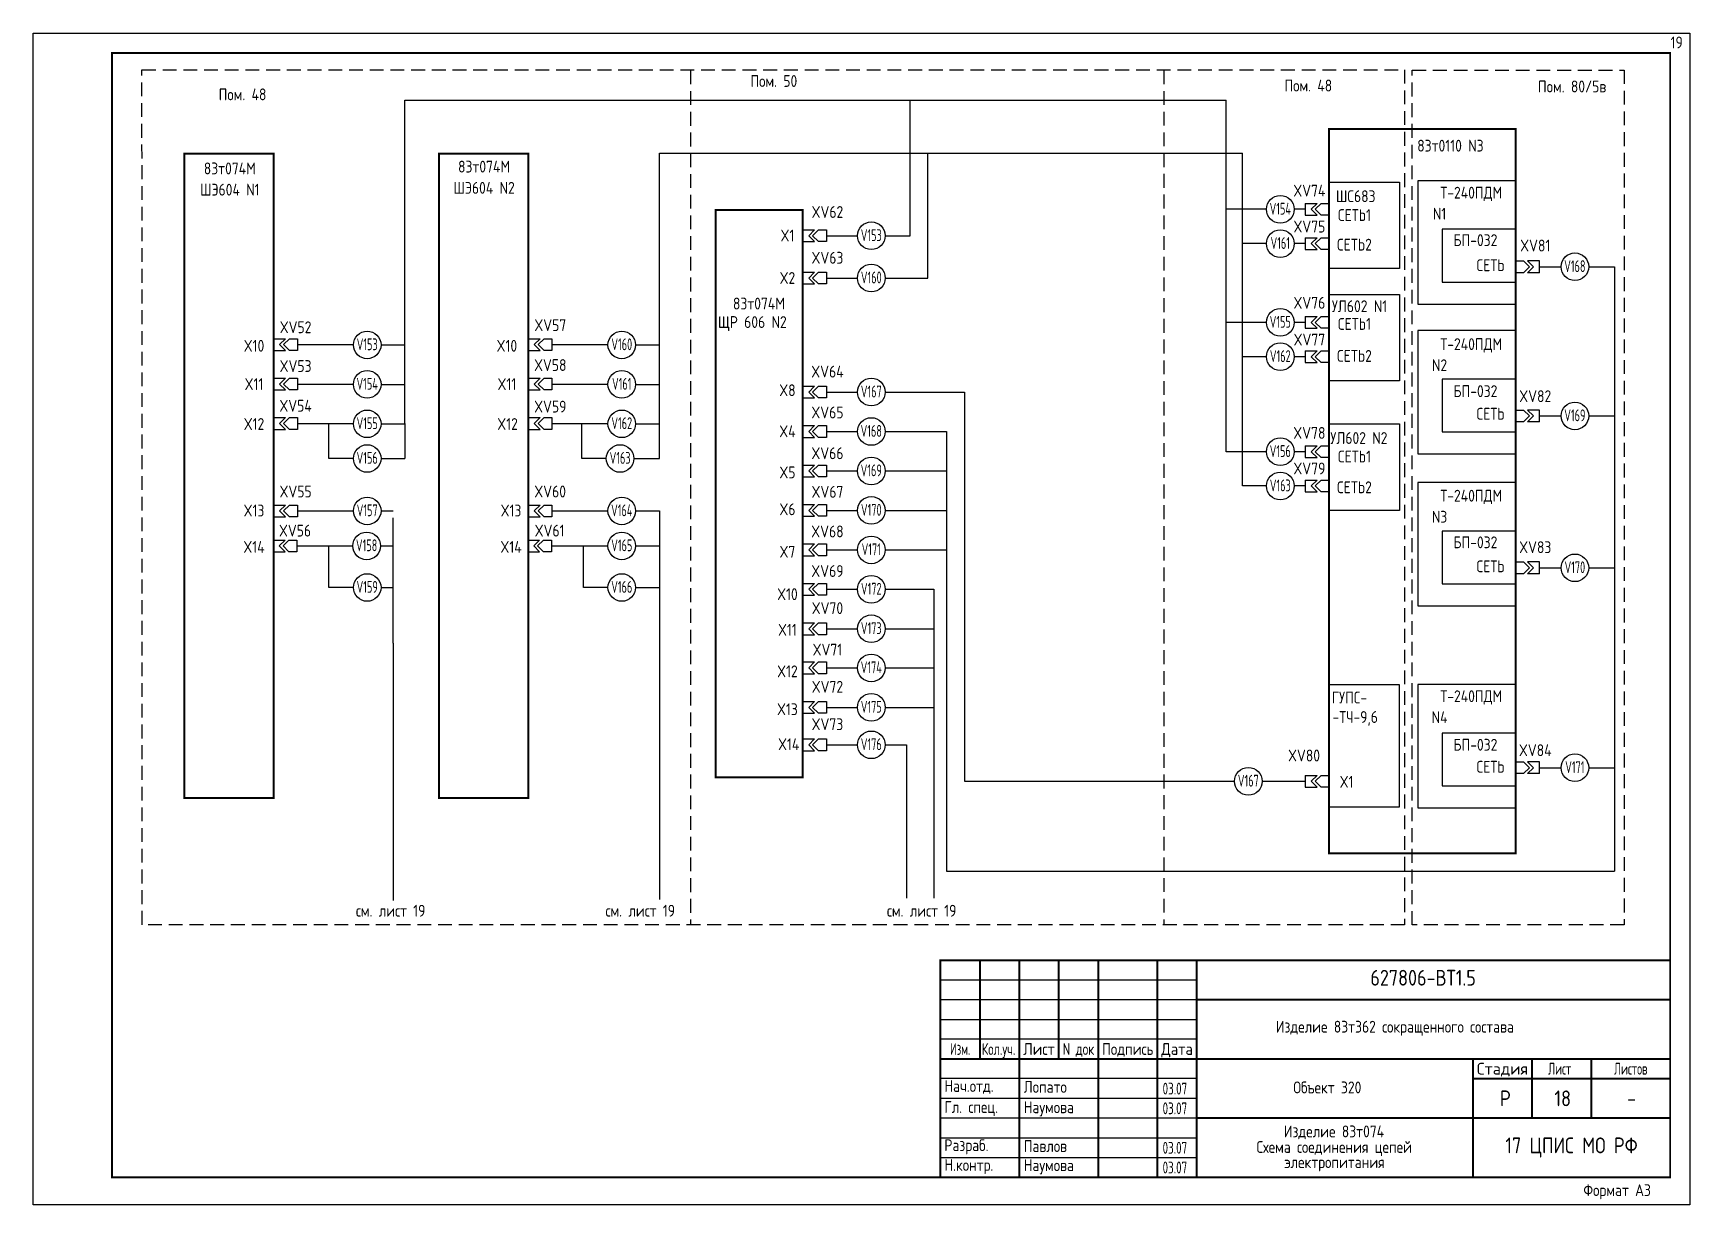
# Model space of a CAD drawing. Header units: millimetres. Extents: x -1014 to 2091, y -2505 to -1739.
# Drawn here: x -573.7 to -153.7, y -2505.4 to -2208.4 of the extents above; entities that cross this region are included whole.
import ezdxf
from ezdxf.enums import TextEntityAlignment as Align

# ---------------------------------------------------------------- set-up
doc = ezdxf.new("R2010")
doc.units = ezdxf.units.MM
doc.linetypes.add('CENTER', pattern=[50.8, 31.75, -6.35, 6.35, -6.35])
doc.linetypes.add('DASHED', pattern=[0.75, 0.5, -0.25])
doc.layers.add('FORMAT', color=7, linetype='Continuous')
doc.styles.add('SIMPLEX', font='simplex.shx', dxfattribs={"width": 0.75})
doc.styles.add('SIMPLEX1', font='Simplex.shx', dxfattribs={"width": 0.8})
doc.styles.add('SN', font='Simplex.shx', dxfattribs={"width": 0.8, "oblique": 15})

msp = doc.modelspace()

# ---------------------------------------------------------------- texts
at = {"linetype": 'Continuous', "style": 'SIMPLEX1', "width": 0.8}
for s, p in [('19', (-157.05, -2210.75)), ('Пом. 50', (-385.93, -2220.52)), ('Пом. 48', (-250.43, -2221.67)), ('Пом. 80/5в', (-183.56, -2221.9)), ('Пом. 48', (-520.62, -2223.91)), ('83т074М', (-523.84, -2242.68)), ('83т074М', (-459.38, -2242.22)), ('ШЭ604 N1', (-523.84, -2248.06)), ('ШЭ604 N2', (-459.38, -2247.6)), ('XV74', (-250.16, -2248.31)), ('Т-240ПДМ', (-209.12, -2248.82)), ('XV62', (-372.34, -2253.72)), ('СЕТЬ1', (-238.73, -2254.5)), ('N1', (-217.16, -2254.16)), ('X1', (-382.48, -2259.69)), ('XV75', (-250.16, -2257.42)), ('БП-032', (-208.07, -2260.86)), ('СЕТЬ2', (-238.73, -2262)), ('XV81', (-192.9, -2262.23)), ('XV63', (-372.34, -2265.32)), ('СЕТЬ', (-204.22, -2267.22)), ('X2', (-382.48, -2270.45)), ('83т074М', (-389.7, -2276.93)), ('XV76', (-250.16, -2276.74)), ('СЕТЬ1', (-238.73, -2282.1)), ('XV52', (-507.17, -2282.94)), ('XV57', (-442.6, -2282.41)), ('XV77', (-250.16, -2286.07)), ('X10', (-517.71, -2287.63)), ('X10', (-453.6, -2287.63)), ('СЕТЬ2', (-238.73, -2290.2)), ('Т-240ПДМ', (-209.12, -2287.22)), ('XV53', (-507.17, -2292.77)), ('XV58', (-442.6, -2292.52)), ('XV64', (-372.34, -2294.18)), ('N2', (-217.16, -2292.56)), ('X11', (-517.71, -2297.34)), ('X11', (-453.6, -2297.34)), ('X8', (-382.48, -2298.9)), ('XV54', (-507.17, -2302.83)), ('XV59', (-442.6, -2303.05)), ('БП-032', (-208.07, -2299.13)), ('XV82', (-192.9, -2300.41)), ('XV65', (-372.34, -2304.53)), ('СЕТЬ', (-204.22, -2304.86)), ('X12', (-517.71, -2307.46)), ('X12', (-453.43, -2307.46)), ('X4', (-382.48, -2309.31)), ('XV78', (-250.16, -2309.72)), ('XV66', (-372.34, -2314.88)), ('СЕТЬ1', (-238.73, -2315.7)), ('X5', (-382.48, -2319.72)), ('XV79', (-250.16, -2318.73)), ('СЕТЬ2', (-238.73, -2323.5)), ('XV55', (-507.17, -2324.57)), ('XV60', (-442.63, -2324.57)), ('XV67', (-372.34, -2324.65)), ('Т-240ПДМ', (-209.12, -2325.63)), ('X13', (-517.71, -2329.4)), ('X13', (-452.55, -2329.4)), ('X6', (-382.48, -2329.08)), ('N3', (-217.16, -2330.97)), ('XV56', (-507.31, -2334.49)), ('XV61', (-442.77, -2334.49)), ('XV68', (-372.34, -2334.69)), ('X14', (-517.71, -2338.62)), ('X14', (-452.55, -2338.62)), ('X7', (-382.48, -2339.84)), ('БП-032', (-208.07, -2337.45)), ('XV83', (-192.9, -2338.68)), ('XV69', (-372.34, -2344.73)), ('СЕТЬ', (-204.22, -2343.54)), ('X10', (-382.48, -2350.59)), ('XV70', (-372.34, -2354.14)), ('X11', (-382.48, -2359.62)), ('XV71', (-372.34, -2364.65)), ('X12', (-382.48, -2370.15)), ('XV72', (-372.34, -2374.06)), ('Т-240ПДМ', (-209.12, -2376.46)), ('X13', (-382.48, -2379.76)), ('N4', (-217.16, -2381.8)), ('XV73', (-372.34, -2383.56)), ('X14', (-382.16, -2388.63)), ('БП-032', (-208.07, -2388.76)), ('XV84', (-192.9, -2390.15)), ('XV80', (-251.51, -2391.49)), ('СЕТЬ', (-204.22, -2394.34)), ('X1', (-240.73, -2398.15)), ('см. лист 19', (-483.07, -2430.83)), ('см. лист 19', (-419.78, -2430.83)), ('см. лист 19', (-348.45, -2430.83)), ('Изделие 83т074', (-243.91, -2486.77)), ('Схема соединения цепей ', (-243.06, -2490.72)), ('электропитания', (-243.79, -2494.56))]:
    msp.add_text(s, height=3, dxfattribs=at).set_placement(p, align=Align.MIDDLE_CENTER)
for s, p in [('83т0110 N3', (-222.82, -2238.41)), ('ШС683', (-243.42, -2251.22)), ('УЛ602 N1', (-244.46, -2279.11)), ('ЩР 606 N2', (-400.08, -2283.12)), ('УЛ602 N2', (-244.85, -2312.51)), ('ГУПС-', (-244.5, -2378.3)), ('-ТЧ-9,6', (-244.3, -2383.23))]:
    msp.add_text(s, height=3, dxfattribs=at).set_placement(p)
at = {"color": 4, "linetype": 'Continuous', "style": 'SIMPLEX1', "width": 0.6}
for s, p in [('V154', (-257.54, -2252.89)), ('V153', (-361.23, -2259.59)), ('V161', (-257.54, -2261.59)), ('V168', (-182.86, -2267.45)), ('V160', (-361.23, -2270.31)), ('V155', (-257.54, -2281.55)), ('V153', (-489.02, -2287.26)), ('V160', (-424.48, -2287.26)), ('V162', (-257.54, -2290.25)), ('V154', (-489.02, -2297.26)), ('V161', (-424.48, -2297.26)), ('V167', (-361.23, -2299.21)), ('V155', (-489.02, -2307.26)), ('V162', (-424.48, -2307.26)), ('V169', (-182.86, -2305.26)), ('V168', (-361.23, -2309.21)), ('V156', (-257.54, -2314.32)), ('V156', (-489.02, -2316.05)), ('V163', (-424.9, -2316.05)), ('V169', (-361.23, -2319.21)), ('V163', (-257.54, -2323.02)), ('V157', (-489.02, -2329.34)), ('V164', (-424.48, -2329.34)), ('V170', (-361.23, -2329.21)), ('V158', (-489.16, -2338.21)), ('V165', (-424.48, -2338.21)), ('V171', (-361.23, -2339.21)), ('V170', (-182.86, -2343.77)), ('V159', (-489.02, -2348.75)), ('V166', (-424.48, -2348.75)), ('V172', (-361.23, -2349.21)), ('V173', (-361.23, -2359.21)), ('V174', (-361.23, -2369.13)), ('V175', (-361.23, -2379.13)), ('V176', (-361.23, -2388.63)), ('V171', (-182.86, -2394.43)), ('V167', (-265.64, -2397.87))]:
    msp.add_text(s, height=3, dxfattribs=at).set_placement(p, align=Align.MIDDLE_CENTER)
at = {"layer": 'FORMAT', "style": 'SIMPLEX', "width": 0.8}
msp.add_text('627806-ВТ1.5', height=4, dxfattribs=at).set_placement((-221.33, -2449.82), align=Align.CENTER)
at = {"layer": 'FORMAT', "linetype": 'Continuous', "style": 'SN'}
for s, width, p in [('Изделие 83т362 сокращенного состава', 0.8, (-258.65, -2461.73)), ('Нач.отд.', 0.8, (-342.7, -2476.76)), ('Лопато', 0.8, (-322.58, -2476.98)), ('03.07', 0.65, (-287.37, -2477.42)), ('Объект 320', 0.8, (-254.23, -2477.12)), ('Гл. спец.', 0.8, (-342.7, -2482.09)), ('Наумова', 0.8, (-322.58, -2482.15)), ('03.07', 0.65, (-287.37, -2482.42)), ('Разраб.    ', 0.8, (-342.7, -2491.76)), ('Павлов', 0.8, (-322.58, -2491.99)), ('03.07', 0.65, (-287.37, -2492.42)), ('Н.контр.', 0.8, (-342.7, -2496.77)), ('Наумова', 0.8, (-322.58, -2496.84)), ('03.07', 0.65, (-287.37, -2497.42)), ('Формат А3', 0.8, (-180.7, -2503.15))]:
    msp.add_text(s, height=3, dxfattribs=dict(at, width=width)).set_placement(p)
at = {"layer": 'FORMAT', "linetype": 'Continuous', "style": 'SN', "width": 0.622222}
for s, p in [('Изм.', (-338.7, -2467.38)), ('Лист', (-186.7, -2472.38)), ('Листов', (-168.7, -2472.38))]:
    msp.add_text(s, height=3, dxfattribs=at).set_placement(p, align=Align.CENTER)
at = {"layer": 'FORMAT', "linetype": 'Continuous', "style": 'SN'}
for s, width, p, p2 in [('Кол.уч.', 0.589109, (-333.2, -2467.38), (-324.7, -2467.38)), ('Лист', 0.666667, (-322.7, -2467.38), (-314.7, -2467.38)), ('N док', 0.589474, (-312.7, -2467.38), (-304.7, -2467.38)), ('Подпись', 0.684211, (-302.7, -2467.38), (-289.7, -2467.38)), ('Дата', 0.622222, (-287.7, -2467.38), (-279.7, -2467.38)), ('Стадия', 0.745902, (-207.7, -2472.38), (-194.7, -2472.38))]:
    msp.add_text(s, height=3, dxfattribs=dict(at, width=width)).set_placement(p, p2, align=Align.FIT)
at = {"layer": 'FORMAT', "style": 'SN', "width": 0.8}
for s, p in [('Р', (-200.48, -2478.38)), ('18', (-185.93, -2478.38)), ('-', (-168.48, -2478.38))]:
    msp.add_text(s, height=4, dxfattribs=at).set_placement(p, align=Align.MIDDLE)
at = {"layer": 'FORMAT', "linetype": 'Continuous', "ltscale": 10, "style": 'SN', "width": 0.8}
msp.add_text('17 ЦПИС МО РФ', height=4, dxfattribs=at).set_placement((-183.7, -2490.84), align=Align.MIDDLE)

# ---------------------------------------------------------------- linework, layer by layer
at = {"linetype": 'DASHED', "ltscale": 7}
for p, q in [((-407.09, -2217.84), (-407.09, -2434.39)), ((-287.02, -2217.82), (-287.02, -2434.39))]:
    msp.add_line(p, q, dxfattribs=at)
at = {"ltscale": 2}
for p, q in [((-251.21, -2251.54), (-248.21, -2251.54)), ((-251.21, -2254.54), (-248.21, -2254.54)), ((-248.21, -2251.54), (-249.71, -2253.04)), ((-248.21, -2254.54), (-249.71, -2253.04)), ((-247.21, -2251.54), (-248.71, -2253.04)), ((-247.21, -2254.54), (-248.71, -2253.04)), ((-247.21, -2251.54), (-245.21, -2251.54)), ((-245.21, -2254.54), (-247.21, -2254.54)), ((-378.59, -2258.24), (-375.59, -2258.24)), ((-375.59, -2258.24), (-377.09, -2259.74)), ((-374.59, -2258.24), (-376.09, -2259.74)), ((-374.59, -2258.24), (-372.59, -2258.24)), ((-372.59, -2258.24), (-372.59, -2261.24)), ((-378.59, -2261.24), (-375.59, -2261.24)), ((-375.59, -2261.24), (-377.09, -2259.74)), ((-374.59, -2261.24), (-376.09, -2259.74)), ((-372.59, -2261.24), (-374.59, -2261.24)), ((-251.21, -2260.24), (-248.21, -2260.24)), ((-251.21, -2263.24), (-248.21, -2263.24)), ((-248.21, -2260.24), (-249.71, -2261.74)), ((-248.21, -2263.24), (-249.71, -2261.74)), ((-247.21, -2260.24), (-248.71, -2261.74)), ((-247.21, -2263.24), (-248.71, -2261.74)), ((-247.21, -2260.24), (-245.21, -2260.24)), ((-245.21, -2263.24), (-247.21, -2263.24)), ((-197.86, -2268.59), (-197.86, -2265.59)), ((-197.86, -2266.1), (-195.86, -2266.1)), ((-195.86, -2266.1), (-194.36, -2267.6)), ((-195.86, -2269.1), (-194.36, -2267.6)), ((-191.86, -2266.1), (-194.86, -2266.1)), ((-194.86, -2266.1), (-193.36, -2267.6)), ((-194.86, -2269.1), (-193.36, -2267.6)), ((-378.59, -2268.96), (-375.59, -2268.96)), ((-378.59, -2271.96), (-375.59, -2271.96)), ((-375.59, -2268.96), (-377.09, -2270.46)), ((-375.59, -2271.96), (-377.09, -2270.46)), ((-374.59, -2268.96), (-376.09, -2270.46)), ((-374.59, -2271.96), (-376.09, -2270.46)), ((-374.59, -2268.96), (-372.59, -2268.96)), ((-372.59, -2271.96), (-374.59, -2271.96)), ((-372.59, -2268.96), (-372.59, -2271.96)), ((-195.86, -2269.1), (-197.86, -2269.1)), ((-191.86, -2269.1), (-194.86, -2269.1)), ((-251.21, -2280.2), (-248.21, -2280.2)), ((-248.21, -2280.2), (-249.71, -2281.7)), ((-247.21, -2280.2), (-248.71, -2281.7)), ((-247.21, -2280.2), (-245.21, -2280.2)), ((-251.21, -2283.2), (-248.21, -2283.2)), ((-248.21, -2283.2), (-249.71, -2281.7)), ((-247.21, -2283.2), (-248.71, -2281.7)), ((-245.21, -2283.2), (-247.21, -2283.2)), ((-512.71, -2285.83), (-509.71, -2285.83)), ((-512.71, -2288.83), (-509.71, -2288.83)), ((-509.71, -2285.83), (-511.21, -2287.33)), ((-509.71, -2288.83), (-511.21, -2287.33)), ((-508.71, -2285.83), (-510.21, -2287.33)), ((-508.71, -2288.83), (-510.21, -2287.33)), ((-508.71, -2285.83), (-506.71, -2285.83)), ((-506.71, -2288.83), (-508.71, -2288.83)), ((-506.71, -2285.83), (-506.71, -2288.83)), ((-448.17, -2285.83), (-445.17, -2285.83)), ((-448.17, -2288.83), (-445.17, -2288.83)), ((-445.17, -2285.83), (-446.67, -2287.33)), ((-445.17, -2288.83), (-446.67, -2287.33)), ((-444.17, -2285.83), (-445.67, -2287.33)), ((-444.17, -2288.83), (-445.67, -2287.33)), ((-444.17, -2285.83), (-442.17, -2285.83)), ((-442.17, -2288.83), (-444.17, -2288.83)), ((-442.17, -2285.83), (-442.17, -2288.83)), ((-251.21, -2288.9), (-248.21, -2288.9)), ((-248.21, -2288.9), (-249.71, -2290.4)), ((-247.21, -2288.9), (-248.71, -2290.4)), ((-247.21, -2288.9), (-245.21, -2288.9)), ((-251.21, -2291.9), (-248.21, -2291.9)), ((-248.21, -2291.9), (-249.71, -2290.4)), ((-247.21, -2291.9), (-248.71, -2290.4)), ((-245.21, -2291.9), (-247.21, -2291.9)), ((-512.71, -2295.83), (-509.71, -2295.83)), ((-509.71, -2295.83), (-511.21, -2297.33)), ((-509.71, -2298.83), (-511.21, -2297.33)), ((-508.71, -2295.83), (-510.21, -2297.33)), ((-508.71, -2298.83), (-510.21, -2297.33)), ((-508.71, -2295.83), (-506.71, -2295.83)), ((-506.71, -2295.83), (-506.71, -2298.83)), ((-448.17, -2295.83), (-445.17, -2295.83)), ((-445.17, -2295.83), (-446.67, -2297.33)), ((-445.17, -2298.83), (-446.67, -2297.33)), ((-444.17, -2295.83), (-445.67, -2297.33)), ((-444.17, -2298.83), (-445.67, -2297.33)), ((-444.17, -2295.83), (-442.17, -2295.83)), ((-442.17, -2295.83), (-442.17, -2298.83)), ((-512.71, -2298.83), (-509.71, -2298.83)), ((-506.71, -2298.83), (-508.71, -2298.83)), ((-448.17, -2298.83), (-445.17, -2298.83)), ((-442.17, -2298.83), (-444.17, -2298.83)), ((-378.59, -2297.86), (-375.59, -2297.86)), ((-378.59, -2300.86), (-375.59, -2300.86)), ((-375.59, -2297.86), (-377.09, -2299.36)), ((-375.59, -2300.86), (-377.09, -2299.36)), ((-374.59, -2297.86), (-376.09, -2299.36)), ((-374.59, -2300.86), (-376.09, -2299.36)), ((-374.59, -2297.86), (-372.59, -2297.86)), ((-372.59, -2300.86), (-374.59, -2300.86)), ((-372.59, -2297.86), (-372.59, -2300.86)), ((-197.86, -2303.91), (-195.86, -2303.91)), ((-195.86, -2303.91), (-194.36, -2305.41)), ((-195.86, -2306.91), (-194.36, -2305.41)), ((-191.86, -2303.91), (-194.86, -2303.91)), ((-194.86, -2303.91), (-193.36, -2305.41)), ((-194.86, -2306.91), (-193.36, -2305.41)), ((-512.71, -2305.83), (-509.71, -2305.83)), ((-512.71, -2308.83), (-509.71, -2308.83)), ((-509.71, -2305.83), (-511.21, -2307.33)), ((-509.71, -2308.83), (-511.21, -2307.33)), ((-508.71, -2305.83), (-510.21, -2307.33)), ((-508.71, -2308.83), (-510.21, -2307.33)), ((-508.71, -2305.83), (-506.71, -2305.83)), ((-506.71, -2308.83), (-508.71, -2308.83)), ((-506.71, -2305.83), (-506.71, -2308.83)), ((-448.17, -2305.83), (-445.17, -2305.83)), ((-448.17, -2308.83), (-445.17, -2308.83)), ((-445.17, -2305.83), (-446.67, -2307.33)), ((-445.17, -2308.83), (-446.67, -2307.33)), ((-444.17, -2305.83), (-445.67, -2307.33)), ((-444.17, -2308.83), (-445.67, -2307.33)), ((-444.17, -2305.83), (-442.17, -2305.83)), ((-442.17, -2308.83), (-444.17, -2308.83)), ((-442.17, -2305.83), (-442.17, -2308.83)), ((-378.59, -2307.86), (-375.59, -2307.86)), ((-375.59, -2307.86), (-377.09, -2309.36)), ((-375.59, -2310.86), (-377.09, -2309.36)), ((-374.59, -2307.86), (-376.09, -2309.36)), ((-374.59, -2310.86), (-376.09, -2309.36)), ((-374.59, -2307.86), (-372.59, -2307.86)), ((-372.59, -2307.86), (-372.59, -2310.86)), ((-195.86, -2306.91), (-197.86, -2306.91)), ((-191.86, -2306.91), (-194.86, -2306.91)), ((-378.59, -2310.86), (-375.59, -2310.86)), ((-372.59, -2310.86), (-374.59, -2310.86)), ((-251.21, -2312.97), (-248.21, -2312.97)), ((-248.21, -2312.97), (-249.71, -2314.47)), ((-247.21, -2312.97), (-248.71, -2314.47)), ((-247.21, -2312.97), (-245.21, -2312.97)), ((-378.59, -2317.86), (-375.59, -2317.86)), ((-375.59, -2317.86), (-377.09, -2319.36)), ((-374.59, -2317.86), (-376.09, -2319.36)), ((-374.59, -2317.86), (-372.59, -2317.86)), ((-372.59, -2317.86), (-372.59, -2320.86)), ((-251.21, -2315.97), (-248.21, -2315.97)), ((-248.21, -2315.97), (-249.71, -2314.47)), ((-247.21, -2315.97), (-248.71, -2314.47)), ((-245.21, -2315.97), (-247.21, -2315.97)), ((-378.59, -2320.86), (-375.59, -2320.86)), ((-375.59, -2320.86), (-377.09, -2319.36)), ((-374.59, -2320.86), (-376.09, -2319.36)), ((-372.59, -2320.86), (-374.59, -2320.86)), ((-251.21, -2321.67), (-248.21, -2321.67)), ((-248.21, -2321.67), (-249.71, -2323.17)), ((-247.21, -2321.67), (-248.71, -2323.17)), ((-247.21, -2321.67), (-245.21, -2321.67)), ((-251.21, -2324.67), (-248.21, -2324.67)), ((-248.21, -2324.67), (-249.71, -2323.17)), ((-247.21, -2324.67), (-248.71, -2323.17)), ((-245.21, -2324.67), (-247.21, -2324.67)), ((-512.71, -2327.99), (-509.71, -2327.99)), ((-512.71, -2330.99), (-509.71, -2330.99)), ((-509.71, -2327.99), (-511.21, -2329.49)), ((-509.71, -2330.99), (-511.21, -2329.49)), ((-508.71, -2327.99), (-510.21, -2329.49)), ((-508.71, -2330.99), (-510.21, -2329.49)), ((-508.71, -2327.99), (-506.71, -2327.99)), ((-506.71, -2330.99), (-508.71, -2330.99)), ((-506.71, -2327.99), (-506.71, -2330.99)), ((-448.17, -2327.99), (-445.17, -2327.99)), ((-448.17, -2327.99), (-445.17, -2327.99)), ((-448.17, -2330.99), (-445.17, -2330.99)), ((-448.17, -2330.99), (-445.17, -2330.99)), ((-445.17, -2327.99), (-446.67, -2329.49)), ((-445.17, -2327.99), (-446.67, -2329.49)), ((-445.17, -2330.99), (-446.67, -2329.49)), ((-445.17, -2330.99), (-446.67, -2329.49)), ((-444.17, -2327.99), (-445.67, -2329.49)), ((-444.17, -2327.99), (-445.67, -2329.49)), ((-444.17, -2330.99), (-445.67, -2329.49)), ((-444.17, -2330.99), (-445.67, -2329.49)), ((-444.17, -2327.99), (-442.17, -2327.99)), ((-444.17, -2327.99), (-442.17, -2327.99)), ((-442.17, -2330.99), (-444.17, -2330.99)), ((-442.17, -2330.99), (-444.17, -2330.99)), ((-442.17, -2327.99), (-442.17, -2330.99)), ((-442.17, -2327.99), (-442.17, -2330.99)), ((-378.59, -2327.86), (-375.59, -2327.86)), ((-378.59, -2330.86), (-375.59, -2330.86)), ((-375.59, -2327.86), (-377.09, -2329.36)), ((-375.59, -2330.86), (-377.09, -2329.36)), ((-374.59, -2327.86), (-376.09, -2329.36)), ((-374.59, -2330.86), (-376.09, -2329.36)), ((-372.59, -2330.86), (-374.59, -2330.86)), ((-372.59, -2327.86), (-372.59, -2330.86)), ((-512.71, -2336.86), (-509.85, -2336.86)), ((-509.85, -2336.86), (-511.35, -2338.36)), ((-509.85, -2339.86), (-511.35, -2338.36)), ((-508.85, -2336.86), (-510.35, -2338.36)), ((-508.85, -2339.86), (-510.35, -2338.36)), ((-508.85, -2336.86), (-506.85, -2336.86)), ((-506.85, -2336.86), (-506.85, -2339.86)), ((-448.17, -2336.86), (-445.31, -2336.86)), ((-445.31, -2336.86), (-446.81, -2338.36)), ((-445.31, -2339.86), (-446.81, -2338.36)), ((-444.31, -2336.86), (-445.81, -2338.36)), ((-444.31, -2339.86), (-445.81, -2338.36)), ((-444.31, -2336.86), (-442.31, -2336.86)), ((-442.31, -2336.86), (-442.31, -2339.86)), ((-378.59, -2337.86), (-375.59, -2337.86)), ((-375.59, -2337.86), (-377.09, -2339.36)), ((-375.59, -2340.86), (-377.09, -2339.36)), ((-374.59, -2337.86), (-376.09, -2339.36)), ((-374.59, -2340.86), (-376.09, -2339.36)), ((-374.59, -2337.86), (-372.59, -2337.86)), ((-372.59, -2337.86), (-372.59, -2340.86)), ((-512.71, -2339.86), (-509.85, -2339.86)), ((-506.85, -2339.86), (-508.85, -2339.86)), ((-448.17, -2339.86), (-445.31, -2339.86)), ((-442.31, -2339.86), (-444.31, -2339.86)), ((-378.59, -2340.86), (-375.59, -2340.86)), ((-372.59, -2340.86), (-374.59, -2340.86)), ((-197.86, -2342.42), (-195.86, -2342.42)), ((-195.86, -2342.42), (-194.36, -2343.92)), ((-191.86, -2342.42), (-194.86, -2342.42)), ((-194.86, -2342.42), (-193.36, -2343.92)), ((-195.86, -2345.42), (-197.86, -2345.42)), ((-195.86, -2345.42), (-194.36, -2343.92)), ((-194.86, -2345.42), (-193.36, -2343.92)), ((-191.86, -2345.42), (-194.86, -2345.42)), ((-378.59, -2347.86), (-375.59, -2347.86)), ((-378.59, -2350.86), (-375.59, -2350.86)), ((-375.59, -2347.86), (-377.09, -2349.36)), ((-375.59, -2350.86), (-377.09, -2349.36)), ((-374.59, -2347.86), (-376.09, -2349.36)), ((-374.59, -2350.86), (-376.09, -2349.36)), ((-374.59, -2347.86), (-372.59, -2347.86)), ((-372.59, -2350.86), (-374.59, -2350.86)), ((-372.59, -2347.86), (-372.59, -2350.86)), ((-378.59, -2357.86), (-375.59, -2357.86)), ((-375.59, -2357.86), (-377.09, -2359.36)), ((-375.59, -2360.86), (-377.09, -2359.36)), ((-374.59, -2357.86), (-376.09, -2359.36)), ((-374.59, -2360.86), (-376.09, -2359.36)), ((-374.59, -2357.86), (-372.59, -2357.86)), ((-372.59, -2357.86), (-372.59, -2360.86)), ((-378.59, -2360.86), (-375.59, -2360.86)), ((-372.59, -2360.86), (-374.59, -2360.86)), ((-378.59, -2367.78), (-375.59, -2367.78)), ((-375.59, -2367.78), (-377.09, -2369.28)), ((-374.59, -2367.78), (-376.09, -2369.28)), ((-374.59, -2367.78), (-372.59, -2367.78)), ((-372.59, -2367.78), (-372.59, -2370.78)), ((-378.59, -2370.78), (-375.59, -2370.78)), ((-375.59, -2370.78), (-377.09, -2369.28)), ((-374.59, -2370.78), (-376.09, -2369.28)), ((-372.59, -2370.78), (-374.59, -2370.78)), ((-378.59, -2377.78), (-375.59, -2377.78)), ((-378.59, -2380.78), (-375.59, -2380.78)), ((-375.59, -2377.78), (-377.09, -2379.28)), ((-375.59, -2380.78), (-377.09, -2379.28)), ((-374.59, -2377.78), (-376.09, -2379.28)), ((-374.59, -2380.78), (-376.09, -2379.28)), ((-374.59, -2377.78), (-372.59, -2377.78)), ((-372.59, -2380.78), (-374.59, -2380.78)), ((-372.59, -2377.78), (-372.59, -2380.78)), ((-378.59, -2387.28), (-375.59, -2387.28)), ((-375.59, -2387.28), (-377.09, -2388.78)), ((-375.59, -2390.28), (-377.09, -2388.78)), ((-374.59, -2387.28), (-376.09, -2388.78)), ((-374.59, -2390.28), (-376.09, -2388.78)), ((-374.59, -2387.28), (-372.59, -2387.28)), ((-372.59, -2387.28), (-372.59, -2390.28)), ((-378.59, -2390.28), (-375.59, -2390.28)), ((-372.59, -2390.28), (-374.59, -2390.28)), ((-197.86, -2393.08), (-195.86, -2393.08)), ((-195.86, -2393.08), (-194.36, -2394.58)), ((-191.86, -2393.08), (-194.86, -2393.08)), ((-194.86, -2393.08), (-193.36, -2394.58)), ((-251.21, -2396.52), (-248.21, -2396.52)), ((-248.21, -2396.52), (-249.71, -2398.02)), ((-248.21, -2399.52), (-249.71, -2398.02)), ((-247.21, -2396.52), (-248.71, -2398.02)), ((-247.21, -2399.52), (-248.71, -2398.02)), ((-247.21, -2396.52), (-245.21, -2396.52)), ((-245.21, -2396.52), (-245.21, -2399.52)), ((-195.86, -2396.08), (-197.86, -2396.08)), ((-195.86, -2396.08), (-194.36, -2394.58)), ((-194.86, -2396.08), (-193.36, -2394.58)), ((-191.86, -2396.08), (-194.86, -2396.08)), ((-251.21, -2399.52), (-248.21, -2399.52)), ((-245.21, -2399.52), (-247.21, -2399.52))]:
    msp.add_line(p, q, dxfattribs=at)
for p, q in [((-506.71, -2287.33), (-505.76, -2287.33)), ((-442.17, -2287.33), (-441.22, -2287.33)), ((-506.71, -2297.33), (-505.76, -2297.33)), ((-442.17, -2297.33), (-441.22, -2297.33)), ((-357.72, -2299.36), (-337.61, -2299.36)), ((-337.61, -2299.36), (-337.61, -2369.19)), ((-506.71, -2307.33), (-505.76, -2307.33)), ((-442.17, -2307.33), (-441.22, -2307.33)), ((-342.18, -2309.36), (-342.18, -2396.66)), ((-506.71, -2329.49), (-505.76, -2329.49)), ((-442.17, -2329.49), (-441.22, -2329.49)), ((-442.17, -2329.49), (-441.22, -2329.49)), ((-506.85, -2338.36), (-505.9, -2338.36)), ((-442.31, -2338.36), (-441.36, -2338.36))]:
    msp.add_line(p, q)
at = {"linetype": 'DASHED', "ltscale": 7}
for points in [[(-546.11, -2217.66), (-226.05, -2217.66), (-226.05, -2434.39), (-546.05, -2434.39)], [(-224.08, -2217.75), (-170.37, -2217.75), (-170.37, -2434.41), (-224.08, -2434.41)]]:
    msp.add_lwpolyline(points, close=True, dxfattribs=at)
for points in [[(-479.48, -2287.41), (-479.48, -2225.35)], [(-479.48, -2225.35), (-271.28, -2225.35)], [(-271.28, -2241.21), (-271.28, -2225.35)], [(-414.94, -2316.2), (-414.94, -2238.85)], [(-414.94, -2238.85), (-267.08, -2238.85)], [(-271.28, -2314.47), (-271.28, -2241.21)], [(-267.08, -2246.21), (-267.08, -2238.85)], [(-267.08, -2323.17), (-267.08, -2246.21)], [(-261.03, -2253.04), (-271.28, -2253.04)], [(-261.03, -2261.74), (-267.08, -2261.74)], [(-179.35, -2267.6), (-172.82, -2267.6)], [(-172.82, -2267.6), (-172.82, -2420.78)], [(-261.03, -2281.7), (-271.28, -2281.7)], [(-261.03, -2290.4), (-267.08, -2290.4)], [(-179.35, -2305.41), (-172.82, -2305.41)], [(-357.72, -2309.36), (-342.18, -2309.36)], [(-261.03, -2314.47), (-271.28, -2314.47)], [(-357.72, -2319.36), (-342.18, -2319.36)], [(-261.03, -2323.17), (-267.08, -2323.17)], [(-357.72, -2329.36), (-342.18, -2329.36)], [(-357.72, -2339.36), (-342.18, -2339.36)], [(-179.35, -2343.92), (-172.82, -2343.92)], [(-414.94, -2348.9), (-414.94, -2427.98)], [(-357.72, -2349.36), (-345.33, -2349.36)], [(-345.33, -2349.36), (-345.33, -2427.64)], [(-357.72, -2359.36), (-345.33, -2359.36)], [(-482.43, -2363.02), (-482.43, -2428.21)], [(-357.72, -2369.28), (-345.33, -2369.28)], [(-337.61, -2369.19), (-337.61, -2398.02)], [(-357.72, -2379.28), (-345.33, -2379.28)], [(-357.72, -2388.78), (-352.27, -2388.78), (-352.27, -2427.61)], [(-342.18, -2396.66), (-342.18, -2420.78), (-172.82, -2420.78)], [(-337.61, -2398.02), (-269.13, -2398.02)], [(-179.35, -2394.58), (-172.82, -2394.58)]]:
    msp.add_lwpolyline(points)
at = {"linetype": 'Continuous'}
for points in [[(-357.72, -2259.74), (-351.37, -2259.74), (-351.37, -2225.35)], [(-357.72, -2270.46), (-346.91, -2270.46), (-346.91, -2238.85)], [(-505.76, -2287.33), (-492.51, -2287.33)], [(-485.51, -2287.41), (-479.48, -2287.41)], [(-441.22, -2287.33), (-427.97, -2287.33)], [(-420.97, -2287.41), (-414.94, -2287.41)], [(-505.76, -2297.33), (-492.51, -2297.33)], [(-441.22, -2297.33), (-427.97, -2297.33)], [(-485.51, -2297.41), (-479.48, -2297.41)], [(-420.97, -2297.41), (-414.94, -2297.41)], [(-505.76, -2307.33), (-492.51, -2307.33)], [(-441.22, -2307.33), (-427.97, -2307.33)], [(-505.76, -2329.49), (-492.51, -2329.49)], [(-500.81, -2329.49), (-498.84, -2329.49)], [(-441.22, -2329.49), (-427.97, -2329.49)], [(-441.22, -2329.49), (-427.97, -2329.49)], [(-436.27, -2329.49), (-434.3, -2329.49)], [(-436.27, -2329.49), (-434.3, -2329.49)], [(-505.9, -2338.36), (-492.65, -2338.36)], [(-500.95, -2338.36), (-498.98, -2338.36)], [(-441.36, -2338.36), (-428.11, -2338.36)], [(-436.41, -2338.36), (-434.44, -2338.36)]]:
    msp.add_lwpolyline(points, dxfattribs=at)
at = {"const_width": 0.5}
for points in [[(-245.21, -2232.72), (-197.86, -2232.72), (-197.86, -2416.3), (-245.21, -2416.3)], [(-535.36, -2238.97), (-512.71, -2238.97), (-512.71, -2402.28), (-535.36, -2402.28)], [(-470.82, -2238.97), (-448.17, -2238.97), (-448.17, -2402.28), (-470.82, -2402.28)], [(-400.64, -2253.25), (-378.59, -2253.25), (-378.59, -2396.99), (-400.64, -2396.99)]]:
    msp.add_lwpolyline(points, close=True, dxfattribs=at)
at = {"linetype": 'CENTER'}
for points in [[(-245.21, -2246.13), (-227.29, -2246.13), (-227.29, -2268.04), (-245.21, -2268.04)], [(-197.86, -2245.81), (-222.67, -2245.81), (-222.67, -2277.08), (-197.86, -2277.08)], [(-197.86, -2258.1), (-216.53, -2258.1), (-216.53, -2271.5), (-197.86, -2271.5)], [(-245.21, -2274.6), (-227.29, -2274.6), (-227.29, -2296.51), (-245.21, -2296.51)], [(-197.86, -2283.78), (-222.67, -2283.78), (-222.67, -2315.05), (-197.86, -2315.05)], [(-197.86, -2296.07), (-216.53, -2296.07), (-216.53, -2309.47), (-197.86, -2309.47)], [(-245.21, -2307.45), (-227.29, -2307.45), (-227.29, -2329.36), (-245.21, -2329.36)], [(-197.86, -2322.3), (-222.67, -2322.3), (-222.67, -2353.57), (-197.86, -2353.57)], [(-197.86, -2334.59), (-216.53, -2334.59), (-216.53, -2347.99), (-197.86, -2347.99)], [(-245.21, -2373.5), (-227.4, -2373.5), (-227.4, -2404.59), (-245.21, -2404.59)], [(-197.86, -2373.5), (-222.67, -2373.5), (-222.67, -2404.77), (-197.86, -2404.77)], [(-197.86, -2385.79), (-216.53, -2385.79), (-216.53, -2399.19), (-197.86, -2399.19)]]:
    msp.add_lwpolyline(points, close=True, dxfattribs=at)
for points in [[(-251.21, -2253.04), (-254.03, -2253.04)], [(-251.21, -2251.54), (-251.21, -2254.54)], [(-512.71, -2255.83), (-512.71, -2258.83)], [(-372.59, -2259.74), (-364.72, -2259.74)], [(-251.21, -2261.74), (-254.03, -2261.74)], [(-251.21, -2260.24), (-251.21, -2263.24)], [(-191.86, -2269.1), (-191.86, -2266.1)], [(-191.86, -2267.6), (-186.35, -2267.6)], [(-372.59, -2270.46), (-364.72, -2270.46)], [(-251.21, -2280.2), (-251.21, -2283.2)], [(-251.21, -2281.7), (-254.03, -2281.7)], [(-479.48, -2307.41), (-479.48, -2287.41)], [(-251.21, -2288.9), (-251.21, -2291.9)], [(-251.21, -2290.4), (-254.03, -2290.4)], [(-372.59, -2299.36), (-364.72, -2299.36)], [(-191.86, -2306.91), (-191.86, -2303.91)], [(-191.86, -2305.41), (-186.35, -2305.41)], [(-492.51, -2316.2), (-498.7, -2316.2), (-498.7, -2307.33)], [(-485.51, -2307.41), (-479.48, -2307.41)], [(-479.48, -2307.33), (-479.48, -2316.2)], [(-428.4, -2316.2), (-434.59, -2316.2), (-434.59, -2307.33)], [(-420.97, -2307.41), (-414.94, -2307.41)], [(-372.59, -2309.36), (-364.72, -2309.36)], [(-251.21, -2312.97), (-251.21, -2315.97)], [(-485.51, -2316.2), (-479.48, -2316.2)], [(-421.4, -2316.2), (-415.37, -2316.2)], [(-415.37, -2316.2), (-414.94, -2316.2)], [(-251.21, -2314.47), (-254.03, -2314.47)], [(-372.59, -2319.36), (-364.72, -2319.36)], [(-251.21, -2321.67), (-251.21, -2324.67)], [(-251.21, -2323.17), (-254.03, -2323.17)], [(-512.71, -2327.99), (-512.71, -2330.99)], [(-485.51, -2329.49), (-482.43, -2329.49)], [(-482.43, -2363.02), (-482.43, -2329.49)], [(-448.17, -2327.99), (-448.17, -2330.99)], [(-420.97, -2329.49), (-414.94, -2329.49)], [(-414.94, -2329.49), (-414.94, -2348.9)], [(-374.59, -2327.86), (-372.59, -2327.86)], [(-372.59, -2329.36), (-364.72, -2329.36)], [(-498.7, -2340.03), (-498.7, -2338.36)], [(-485.65, -2338.36), (-482.57, -2338.36)], [(-434.16, -2340.03), (-434.16, -2338.36)], [(-420.97, -2338.36), (-414.94, -2338.36)], [(-372.59, -2339.36), (-364.72, -2339.36)], [(-492.51, -2348.9), (-498.7, -2348.9), (-498.7, -2340.03)], [(-427.97, -2348.9), (-434.16, -2348.9), (-434.16, -2340.03)], [(-191.86, -2345.42), (-191.86, -2342.42)], [(-512.71, -2347.4), (-512.71, -2350.4)], [(-191.86, -2343.92), (-186.35, -2343.92)], [(-485.51, -2348.9), (-482.43, -2348.9)], [(-420.97, -2348.9), (-414.94, -2348.9)], [(-372.59, -2349.36), (-364.72, -2349.36)], [(-372.59, -2359.36), (-364.72, -2359.36)], [(-512.71, -2361.52), (-512.71, -2364.52)], [(-372.59, -2369.28), (-364.72, -2369.28)], [(-245.21, -2373.5), (-245.21, -2404.59)], [(-372.59, -2379.28), (-364.72, -2379.28)], [(-372.59, -2388.78), (-364.72, -2388.78)], [(-191.86, -2396.08), (-191.86, -2393.08)], [(-262.13, -2398.02), (-251.21, -2398.02)], [(-251.21, -2396.52), (-251.21, -2399.52)], [(-191.86, -2394.58), (-186.35, -2394.58)]]:
    msp.add_lwpolyline(points, dxfattribs=at)
at = {"linetype": 'Continuous', "const_width": 0.5}
msp.add_lwpolyline([(-208.7, -2473.38), (-158.7, -2473.38)], dxfattribs=at)
at = {"color": 4, "linetype": 'Continuous'}
for centre in [(-257.53, -2253.04), (-361.22, -2259.74), (-257.53, -2261.74), (-361.22, -2270.46), (-182.85, -2267.6), (-257.53, -2281.7), (-489.01, -2287.41), (-424.47, -2287.41), (-257.53, -2290.4), (-489.01, -2297.41), (-424.47, -2297.41), (-361.22, -2299.36), (-489.01, -2307.41), (-424.47, -2307.41), (-182.85, -2305.41), (-361.22, -2309.36), (-489.01, -2316.2), (-424.9, -2316.2), (-257.53, -2314.47), (-361.22, -2319.36), (-257.53, -2323.17), (-489.01, -2329.49), (-424.47, -2329.49), (-424.47, -2329.49), (-361.22, -2329.36), (-489.15, -2338.36), (-424.47, -2338.36), (-361.22, -2339.36), (-182.85, -2343.92), (-489.01, -2348.9), (-424.47, -2348.9), (-424.47, -2348.9), (-361.22, -2349.36), (-361.22, -2359.36), (-361.22, -2369.28), (-361.22, -2379.28), (-361.22, -2388.78), (-182.85, -2394.58), (-265.63, -2398.02)]:
    msp.add_circle(centre, 3.5, dxfattribs=at)
at = {"layer": 'FORMAT', "ltscale": 10}
for p, q in [((-343.7, -2448.38), (-278.7, -2448.38)), ((-278.7, -2453.38), (-343.7, -2453.38)), ((-343.7, -2458.38), (-278.7, -2458.38)), ((-278.7, -2463.38), (-343.7, -2463.38)), ((-278.7, -2473.38), (-343.7, -2473.38)), ((-343.7, -2478.38), (-278.7, -2478.38)), ((-278.7, -2483.38), (-343.7, -2483.38)), ((-343.7, -2488.38), (-278.7, -2488.38)), ((-343.7, -2493.38), (-278.7, -2493.38))]:
    msp.add_line(p, q, dxfattribs=at)
msp.add_lwpolyline([(-573.7, -2505.38), (-573.7, -2208.38), (-153.7, -2208.38), (-153.7, -2505.38), (-573.7, -2505.38)], dxfattribs=at)
at = {"layer": 'FORMAT', "ltscale": 10, "const_width": 0.5}
for points in [[(-553.7, -2498.38), (-553.7, -2213.38), (-158.7, -2213.38), (-158.7, -2498.38), (-553.7, -2498.38)], [(-343.7, -2498.38), (-343.7, -2443.38), (-158.7, -2443.38)], [(-333.7, -2443.38), (-333.7, -2468.38)], [(-323.7, -2443.38), (-323.7, -2498.38)], [(-313.7, -2443.38), (-313.7, -2468.38)], [(-303.7, -2443.38), (-303.7, -2498.38)], [(-288.7, -2443.38), (-288.7, -2498.38)], [(-278.7, -2443.38), (-278.7, -2498.38)], [(-278.7, -2453.38), (-158.7, -2453.38)], [(-343.7, -2468.38), (-158.7, -2468.38)], [(-208.7, -2468.38), (-208.7, -2498.38)], [(-193.7, -2468.38), (-193.7, -2483.38)], [(-178.7, -2468.38), (-178.7, -2483.38)], [(-278.7, -2483.38), (-158.7, -2483.38)]]:
    msp.add_lwpolyline(points, dxfattribs=at)
at = {"layer": 'FORMAT', "linetype": 'Continuous'}
msp.add_lwpolyline([(-208.7, -2473.38), (-158.7, -2473.38)], dxfattribs=at)

msp.set_redraw_order([(e.dxf.handle, doc.entitydb.next_handle()) for e in msp.query("TEXT MTEXT ATTDEF DIMENSION ARC_DIMENSION")])  # texts and dimensions are drawn at this point

doc.saveas('drawing.dxf')
